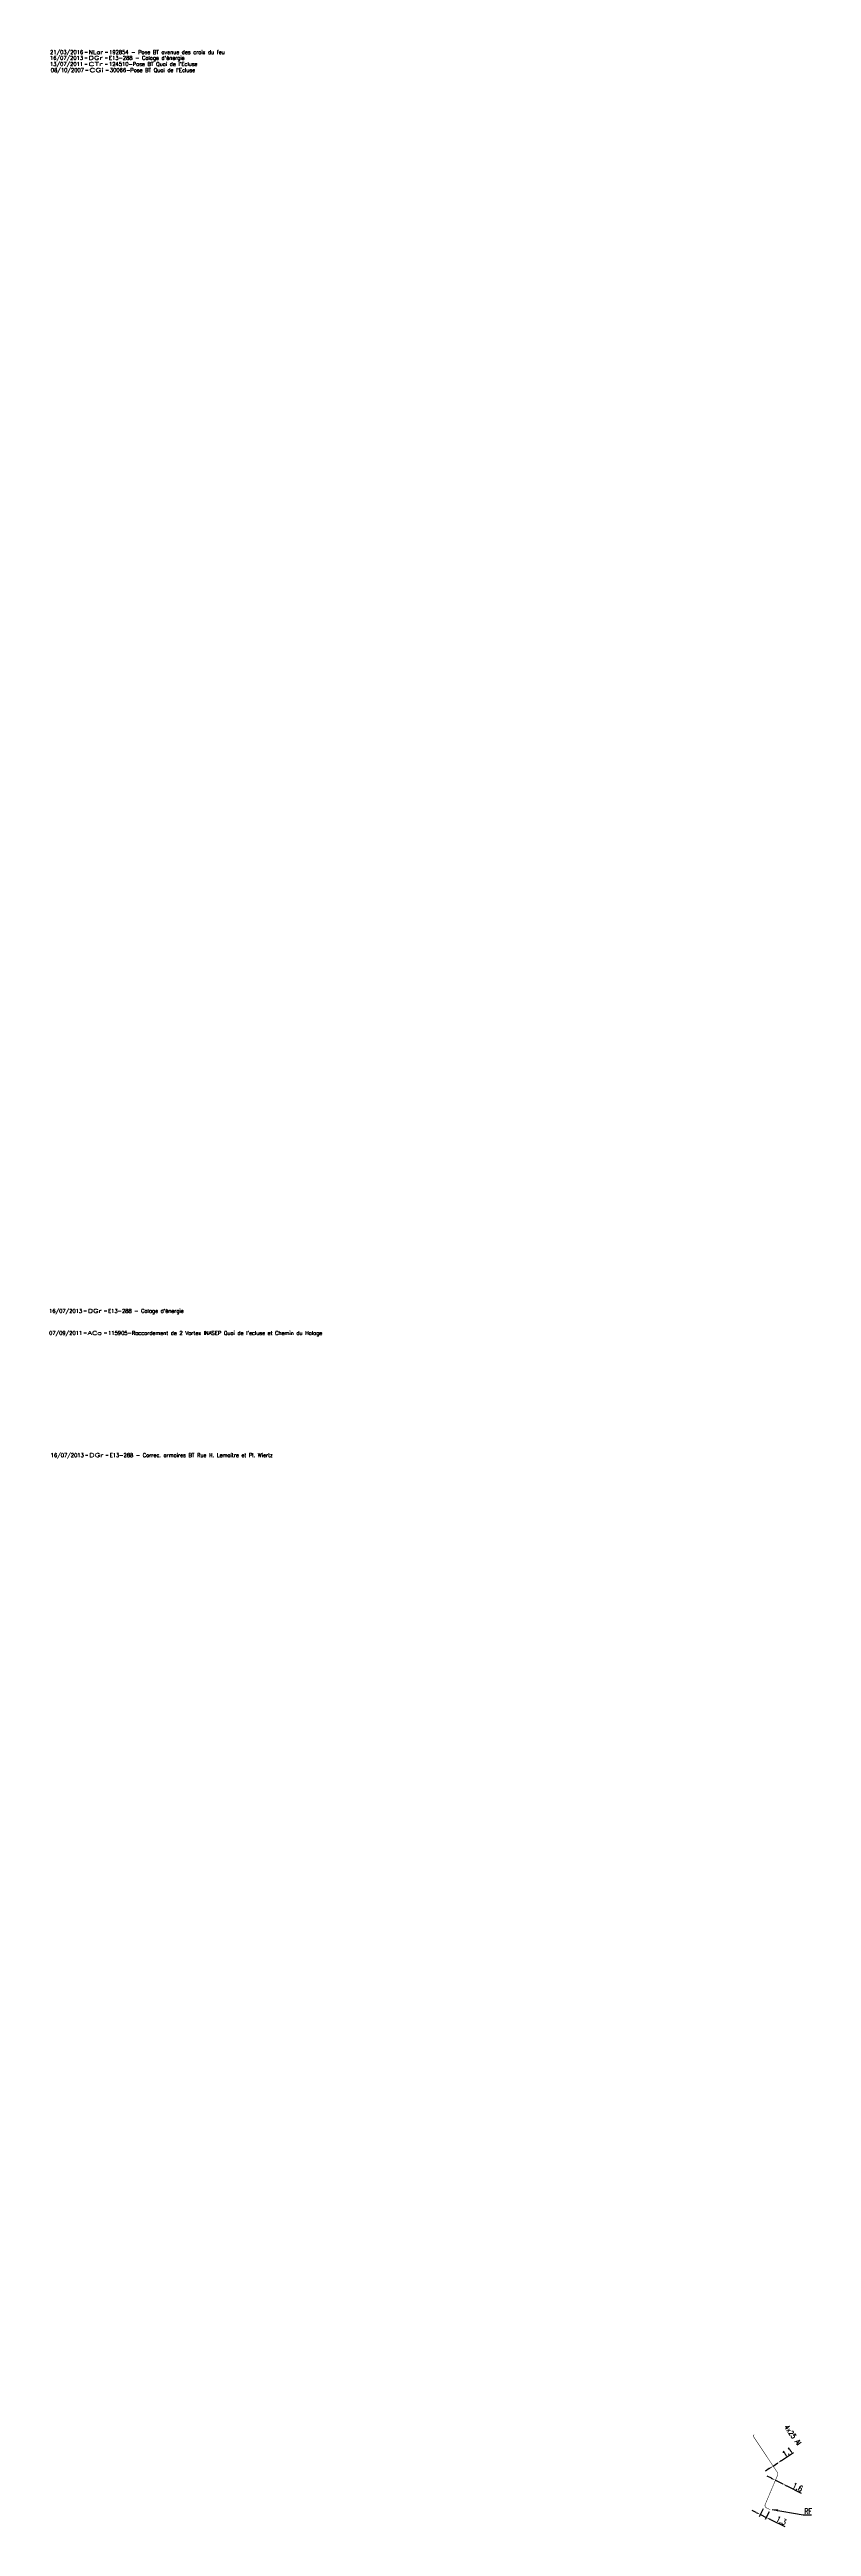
# Model space of a CAD drawing. Header units: millimetres. Extents: x 184011 to 185000, y 128010 to 128993.
# Drawn here: x 184010.5 to 184161.1, y 128275.2 to 128764.9 of the extents above; entities that cross this region are included whole.
import ezdxf
from ezdxf.enums import TextEntityAlignment as Align

# ---------------------------------------------------------------- set-up
doc = ezdxf.new("R2010")
doc.units = ezdxf.units.MM
doc.header["$PDMODE"] = 34
doc.linetypes.add('B_ST_Al', pattern=[2000, 1000, 1000])
doc.layers.get('0').update_dxf_attribs({"linetype": 'CONTINUOUS'})
doc.layers.get('DEFPOINTS').update_dxf_attribs({"linetype": 'CONTINUOUS'})
doc.layers.add('B_100', color=3, linetype='CONTINUOUS')
doc.layers.add('B_910', color=7, linetype='CONTINUOUS', plot=False)
doc.styles.get("Standard").update_dxf_attribs({"font": 'romans.shx', "width": 0.85})
doc.dimstyles.get("Standard").update_dxf_attribs({"dimtxt": 1.5, "dimasz": 1.2, "dimexe": 0.625, "dimexo": 0.625, "dimgap": 0.25, "dimtad": 1, "dimdec": 1, "dimzin": 0, "dimdsep": 46, "dimtxsty": 'Standard', "dimcen": -0.5, "dimadec": 0, "dimazin": 0, "dimtfac": 1, "dimtdec": 1, "dimtmove": 0, "dimatfit": 3, "dimfxl": 0, "dimtolj": 1, "dimtzin": 0, "dimarcsym": 0})

# ---------------------------------------------------------------- blocks, each defined once
blk = doc.blocks.new('GIS_MODF')
at = {"color": 0, "linetype": 'Continuous', "flags": 128}
for points in [[(-2.26, -0.01), (-1.76, -0.01)], [(1.76, -0.01), (2.26, -0.01)]]:
    blk.add_lwpolyline(points, dxfattribs=at)
at = {"color": 0, "linetype": 'Continuous'}
blk.add_attdef('DATE', text='', height=0.75, dxfattribs=at).set_placement((-2.58, -0.39), align=Align.RIGHT)
at = {"color": 0, "linetype": 'Continuous', "width": 3.590909}
blk.add_attdef('USER', text='', height=0.75, dxfattribs=at).set_placement((-1.52, -0.39), (1.31, -0.39), align=Align.FIT)
at = {"color": 0, "linetype": 'Continuous'}
blk.add_attdef('DESC', (2.53, -0.39), '', height=0.75, dxfattribs=at)
blk = doc.blocks.new('*D258')
at = {"layer": 'B_100', "color": 0, "linetype": 'Continuous', "lineweight": -2, "transparency": 16777216}
for p, q in [((184150.18, 128277.98), (184149.37, 128278.38)), ((184151.54, 128278.72), (184150.78, 128277.17)), ((184150.99, 128277.59), (184152.16, 128277.02)), ((184152.71, 128278.15), (184151.95, 128276.6)), ((184152.97, 128276.62), (184155.79, 128275.25))]:
    blk.add_line(p, q, dxfattribs=at)
at = {"layer": 'B_100', "color": 0, "linetype": 'Continuous', "transparency": 16777216}
for points in [[(184150.25, 128278.12), (184150.12, 128277.85), (184150.99, 128277.59)], [(184153.03, 128276.76), (184152.9, 128276.49), (184152.16, 128277.02)]]:
    blk.add_solid(points, dxfattribs=at)
at = {"layer": 'DEFPOINTS', "color": 0, "linetype": 'Continuous', "transparency": 16777216}
for p in [(184151.75, 128279.14), (184152.16, 128277.02), (184152.91, 128278.57)]:
    blk.add_point(p, dxfattribs=at)
at = {"layer": 'B_100', "color": 0, "linetype": 'Continuous', "transparency": 16777216, "insert": (184155.11, 128276.41), "char_height": 1.125, "attachment_point": 5, "rotation": 333.9747}
blk.add_mtext('\\A1;1.3', dxfattribs=at)
blk = doc.blocks.new('*D259')
at = {"layer": 'B_100', "color": 0, "linetype": 'Continuous', "lineweight": -2, "transparency": 16777216}
for p, q in [((184153.16, 128284.77), (184152.35, 128285.17)), ((184153.96, 128284.37), (184155.4, 128283.65)), ((184156.2, 128283.25), (184159.02, 128281.85))]:
    blk.add_line(p, q, dxfattribs=at)
at = {"layer": 'B_100', "color": 0, "linetype": 'Continuous', "transparency": 16777216}
for points in [[(184153.23, 128284.9), (184153.09, 128284.63), (184153.96, 128284.37)], [(184156.27, 128283.39), (184156.14, 128283.12), (184155.4, 128283.65)]]:
    blk.add_solid(points, dxfattribs=at)
at = {"layer": 'DEFPOINTS', "color": 0, "linetype": 'Continuous', "transparency": 16777216}
for p in [(184153.96, 128284.37), (184155.4, 128283.65), (184155.4, 128283.65)]:
    blk.add_point(p, dxfattribs=at)
at = {"layer": 'B_100', "color": 0, "linetype": 'Continuous', "transparency": 16777216, "insert": (184158.35, 128283.02), "char_height": 1.125, "attachment_point": 5, "rotation": 333.5494}
blk.add_mtext('\\A1;1.6', dxfattribs=at)
blk = doc.blocks.new('*D260')
at = {"layer": 'B_100', "color": 0, "linetype": 'Continuous', "lineweight": -2, "transparency": 16777216}
for p, q in [((184155.17, 128288.3), (184157.56, 128289.88)), ((184152.75, 128286.69), (184152, 128286.19)), ((184153.5, 128287.19), (184154.42, 128287.8))]:
    blk.add_line(p, q, dxfattribs=at)
at = {"layer": 'B_100', "color": 0, "linetype": 'Continuous', "transparency": 16777216}
for points in [[(184152.67, 128286.81), (184152.83, 128286.56), (184153.5, 128287.19)], [(184155.08, 128288.42), (184155.25, 128288.17), (184154.42, 128287.8)]]:
    blk.add_solid(points, dxfattribs=at)
at = {"layer": 'DEFPOINTS', "color": 0, "linetype": 'Continuous', "transparency": 16777216}
for p in [(184153.5, 128287.19), (184154.42, 128287.8), (184154.42, 128287.8)]:
    blk.add_point(p, dxfattribs=at)
at = {"layer": 'B_100', "color": 0, "linetype": 'Continuous', "transparency": 16777216, "insert": (184156.32, 128289.96), "char_height": 1.125, "attachment_point": 5, "rotation": 33.6282}
blk.add_mtext('\\A1;1.1', dxfattribs=at)

msp = doc.modelspace()

# ---------------------------------------------------------------- linework, layer by layer
at = {"layer": 'B_100', "linetype": 'B_ST_Al', "const_width": 0.1, "flags": 128}
msp.add_lwpolyline([(184149.73, 128293.4, 0.298164), (184149.74, 128292.85), (184153.5, 128287.19), (184154.37, 128285.89, -0.25223), (184154.41, 128285.42), (184153.96, 128284.37), (184151.93, 128279.58, 0.398819), (184152.17, 128278.93), (184152.91, 128278.57)], format="xyb", dxfattribs=at)

# ---------------------------------------------------------------- block references
at = {"layer": 'B_910'}
ref = msp.add_blockref('GIS_MODF', (184019.75, 128764.38), dxfattribs=at)
ref.add_attrib('DATE', '21/03/2016', dxfattribs={"layer": '0', "color": 0, "linetype": 'Continuous', "height": 0.75}).set_placement((184017.16, 128763.99), align=Align.RIGHT)
ref.add_attrib('USER', 'NLar', dxfattribs={"layer": '0', "color": 0, "linetype": 'Continuous', "height": 0.75, "width": 1.128571}).set_placement((184018.23, 128763.99), (184021.05, 128763.99), align=Align.FIT)
ref.add_attrib('DESC', '192854 - Pose BT avenue des croix du feu', (184022.28, 128763.99), dxfattribs={"layer": '0', "color": 0, "linetype": 'Continuous', "height": 0.75})
ref = msp.add_blockref('GIS_MODF', (184019.72, 128763.24), dxfattribs=at)
ref.add_attrib('DATE', '16/07/2013', dxfattribs={"layer": '0', "color": 0, "linetype": 'Continuous', "height": 0.75}).set_placement((184017.14, 128762.85), align=Align.RIGHT)
ref.add_attrib('USER', 'DGr', dxfattribs={"layer": '0', "color": 0, "linetype": 'Continuous', "height": 0.75, "width": 1.462963}).set_placement((184018.2, 128762.85), (184021.03, 128762.85), align=Align.FIT)
ref.add_attrib('DESC', "E13-288 - Calage d'énergie", (184022.25, 128762.85), dxfattribs={"layer": '0', "color": 0, "linetype": 'Continuous', "height": 0.75})
ref = msp.add_blockref('GIS_MODF', (184019.72, 128762.01), dxfattribs=at)
ref.add_attrib('DATE', '13/07/2011', dxfattribs={"layer": '0', "color": 0, "linetype": 'Continuous', "height": 0.75}).set_placement((184017.14, 128761.63), align=Align.RIGHT)
ref.add_attrib('USER', 'CTr', dxfattribs={"layer": '0', "color": 0, "linetype": 'Continuous', "height": 0.75, "width": 1.612245}).set_placement((184018.2, 128761.63), (184021.03, 128761.63), align=Align.FIT)
ref.add_attrib('DESC', "124510-Pose BT Quai de l'Ecluse", (184022.25, 128761.63), dxfattribs={"layer": '0', "color": 0, "linetype": 'Continuous', "height": 0.75})
ref = msp.add_blockref('GIS_MODF', (184019.9, 128760.83), dxfattribs=at)
ref.add_attrib('DATE', '08/10/2007', dxfattribs={"layer": '0', "color": 0, "linetype": 'Continuous', "height": 0.75}).set_placement((184017.31, 128760.44), align=Align.RIGHT)
ref.add_attrib('USER', 'CGi', dxfattribs={"layer": '0', "color": 0, "linetype": 'Continuous', "height": 0.75, "width": 1.680851}).set_placement((184018.38, 128760.44), (184021.2, 128760.44), align=Align.FIT)
ref.add_attrib('DESC', "30066-Pose BT Quai de l'Ecluse", (184022.42, 128760.44), dxfattribs={"layer": '0', "color": 0, "linetype": 'Continuous', "height": 0.75})
ref = msp.add_blockref('GIS_MODF', (184019.55, 128515.54), dxfattribs=at)
ref.add_attrib('DATE', '16/07/2013', dxfattribs={"layer": '0', "color": 0, "linetype": 'Continuous', "height": 0.75}).set_placement((184016.96, 128515.15), align=Align.RIGHT)
ref.add_attrib('USER', 'DGr', dxfattribs={"layer": '0', "color": 0, "linetype": 'Continuous', "height": 0.75, "width": 1.462963}).set_placement((184018.03, 128515.15), (184020.85, 128515.15), align=Align.FIT)
ref.add_attrib('DESC', "E13-288 - Calage d'énergie", (184022.07, 128515.15), dxfattribs={"layer": '0', "color": 0, "linetype": 'Continuous', "height": 0.75})
ref = msp.add_blockref('GIS_MODF', (184019.55, 128511.18), dxfattribs=at)
ref.add_attrib('DATE', '07/09/2011', dxfattribs={"layer": '0', "color": 0, "linetype": 'Continuous', "height": 0.75}).set_placement((184016.96, 128510.79), align=Align.RIGHT)
ref.add_attrib('USER', 'ACo', dxfattribs={"layer": '0', "color": 0, "linetype": 'Continuous', "height": 0.75, "width": 1.436364}).set_placement((184018.03, 128510.79), (184020.85, 128510.79), align=Align.FIT)
ref.add_attrib('DESC', "115905-Raccordement de 2 Vortex INASEP Quai de l'ecluse et Chemin du Halage", (184022.07, 128510.79), dxfattribs={"layer": '0', "color": 0, "linetype": 'Continuous', "height": 0.75})
ref = msp.add_blockref('GIS_MODF', (184019.86, 128487.03), dxfattribs=at)
ref.add_attrib('DATE', '16/07/2013', dxfattribs={"layer": '0', "color": 0, "linetype": 'Continuous', "height": 0.75}).set_placement((184017.28, 128486.64), align=Align.RIGHT)
ref.add_attrib('USER', 'DGr', dxfattribs={"layer": '0', "color": 0, "linetype": 'Continuous', "height": 0.75, "width": 1.462963}).set_placement((184018.34, 128486.64), (184021.17, 128486.64), align=Align.FIT)
ref.add_attrib('DESC', 'E13-288 - Correc. armoires BT Rue H. Lemaitre et Pl. Wiertz', (184022.39, 128486.64), dxfattribs={"layer": '0', "color": 0, "linetype": 'Continuous', "height": 0.75})

# ---------------------------------------------------------------- texts
at = {"layer": 'B_100', "linetype": 'Continuous', "width": 0.85}
msp.add_text('4x25 Al', height=1, rotation=305.8886, dxfattribs=at).set_placement((184157.39, 128293.33), align=Align.MIDDLE)
at = {"layer": 'B_100', "linetype": 'Continuous', "insert": (184159.7, 128278.27), "char_height": 1, "attachment_point": 4}
msp.add_mtext('RF', dxfattribs=at)

# ---------------------------------------------------------------- dimensions: what is measured, and where the dimension line sits
at = {"layer": 'B_100', "linetype": 'Continuous'}
for base, p1, p2, angle, picture, middle in [((184154.42, 128287.8), (184153.5, 128287.19), (184154.42, 128287.8), 213.6282, '*D260', (184156.74, 128289.34)), ((184155.4, 128283.65), (184153.96, 128284.37), (184155.4, 128283.65), 153.5494, '*D259', (184158.01, 128282.35)), ((184152.16, 128277.02), (184151.75, 128279.14), (184152.91, 128278.57), 153.9747, '*D258', (184154.78, 128275.74))]:
    dim = msp.add_linear_dim(base=base, p1=p1, p2=p2, angle=angle, dimstyle='Standard', override={"dimscale": 0.75}, dxfattribs=at)
    dim.commit()
    dim.dimension.update_dxf_attribs({"geometry": picture, "text_midpoint": middle, "dimtype": 160})

# ---------------------------------------------------------------- leaders
at = {"layer": 'B_100', "linetype": 'Continuous', "annotation_type": 0, "has_hookline": 1, "hookline_direction": 0, "text_width": 1.38}
msp.add_leader([(184153.29, 128278.62), (184159.45, 128277.52)], dimstyle='Standard', dxfattribs=at)

doc.saveas('drawing.dxf')
